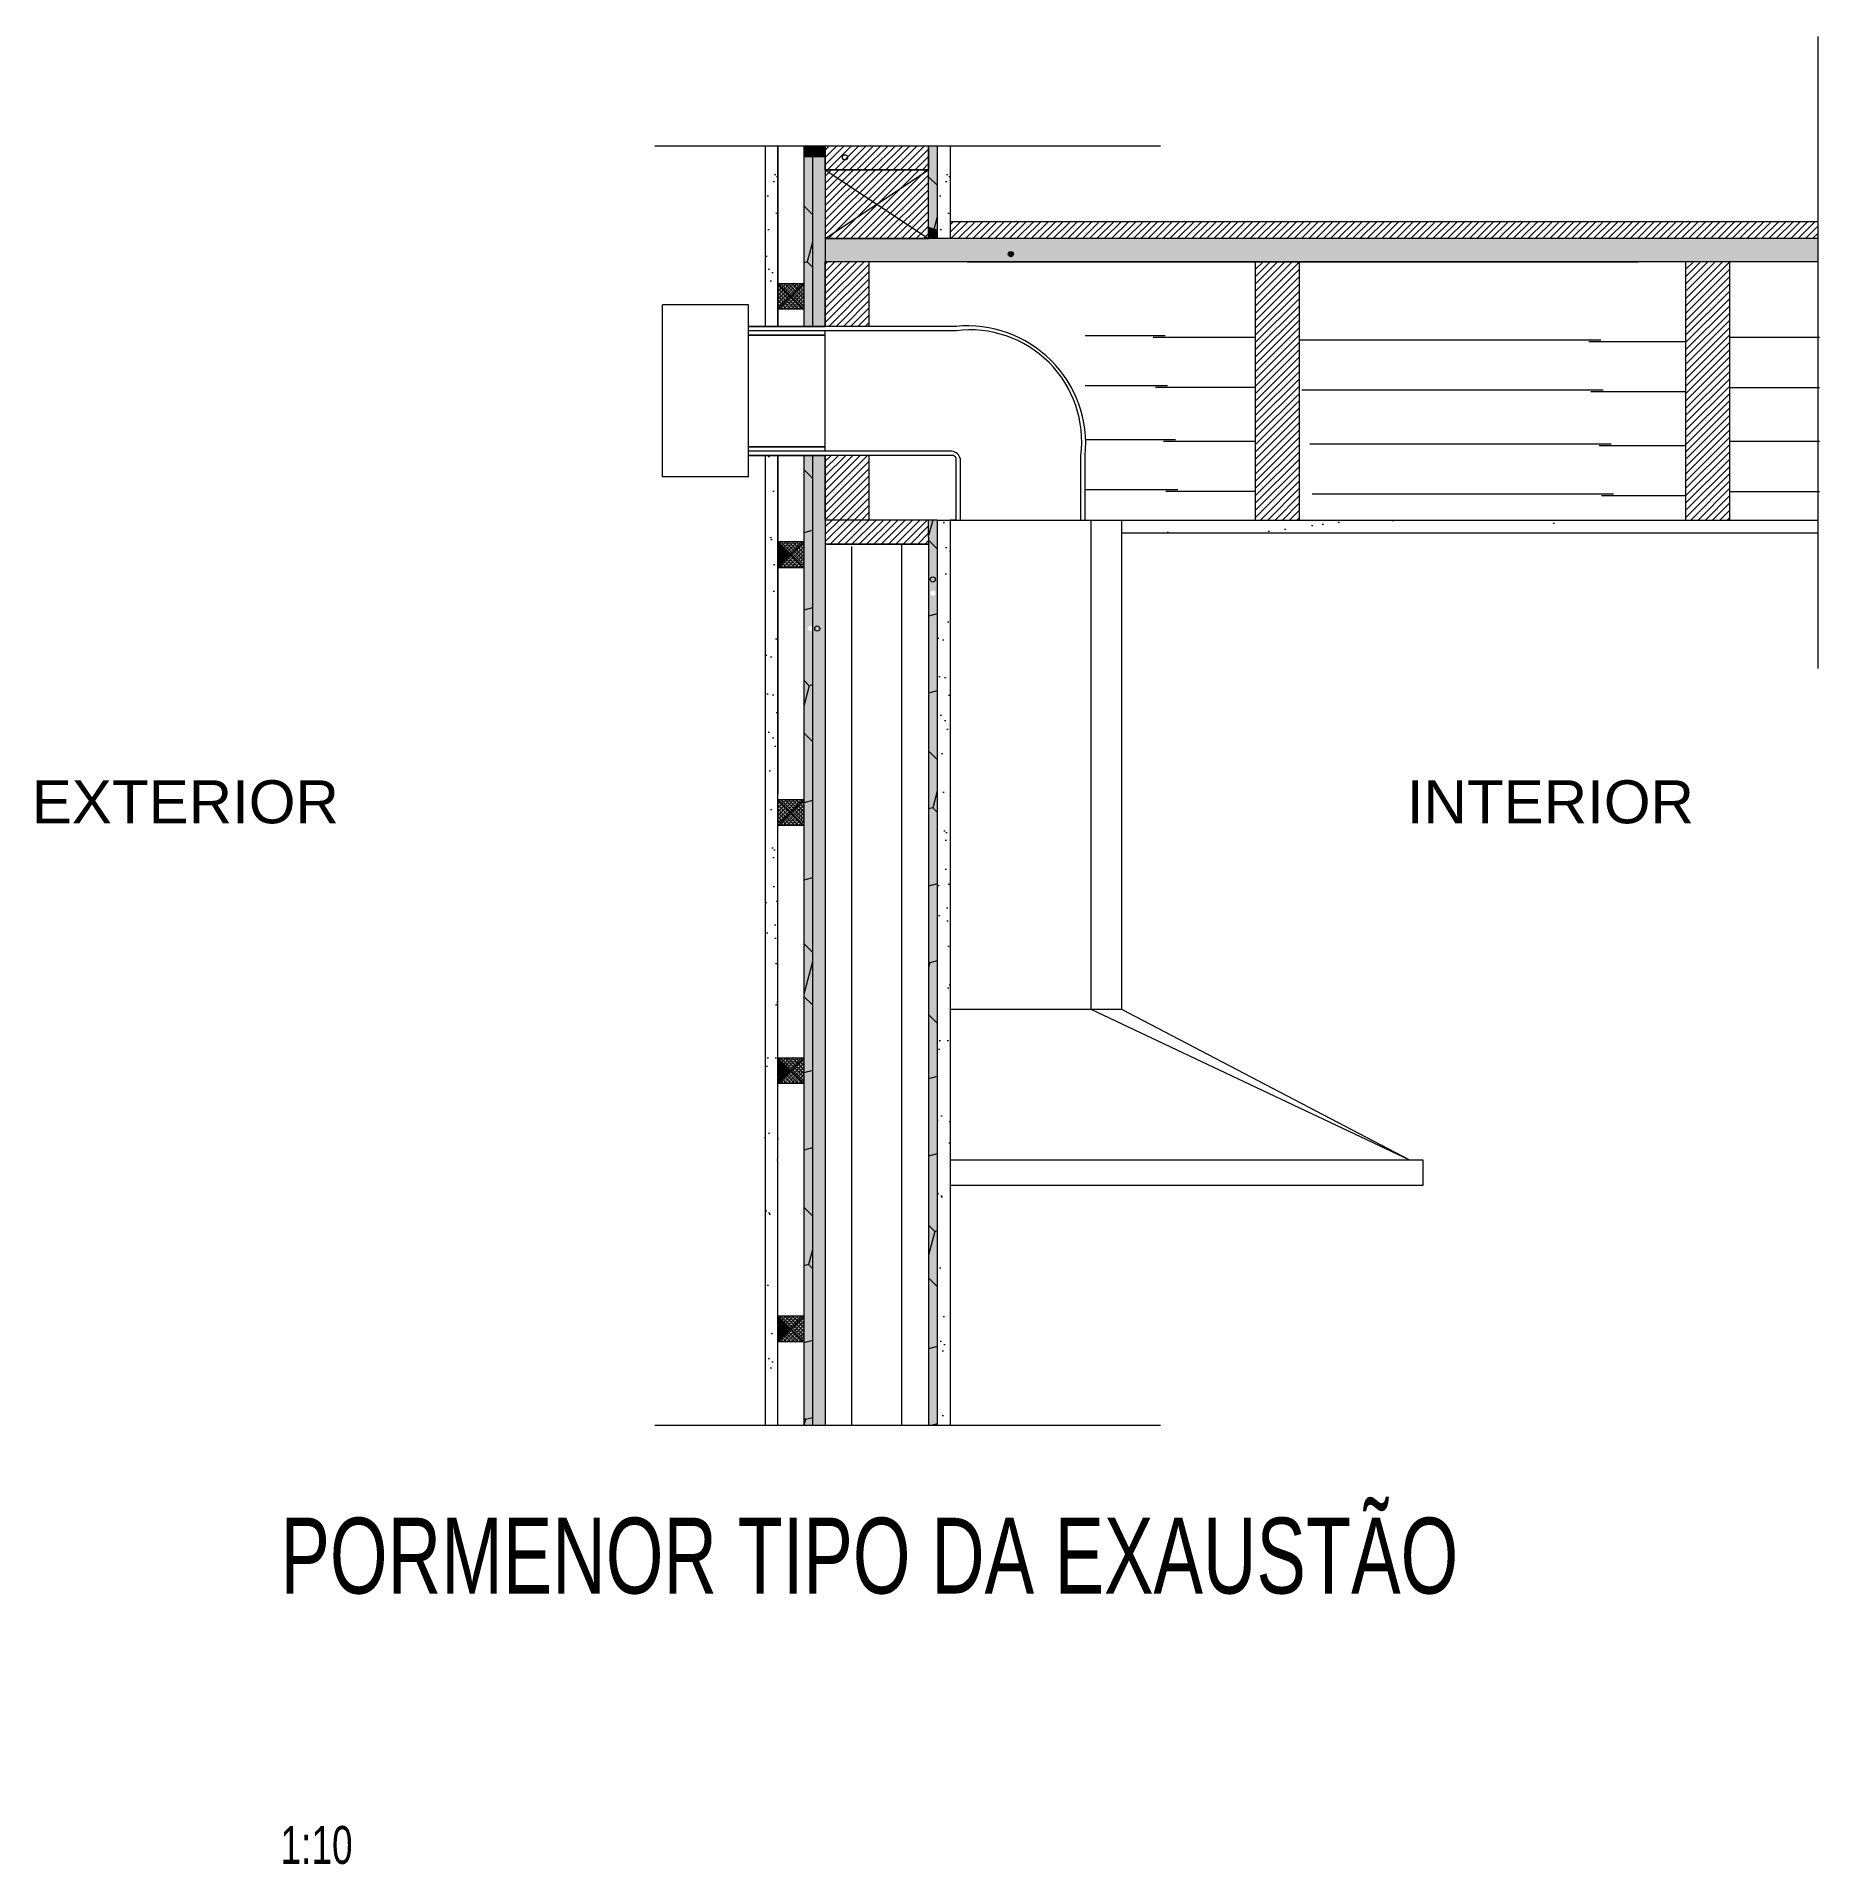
# Model space of a CAD drawing. Header units: metres. Extents: x -111189 to -108577, y -72951 to -72647.
# Drawn here: x -108578.902 to -108576.831, y -72951.186 to -72949.062 of the extents above; entities that cross this region are included whole.
import ezdxf

# ---------------------------------------------------------------- set-up
doc = ezdxf.new("R2010")
doc.units = ezdxf.units.M
doc.header["$MEASUREMENT"] = 0
doc.linetypes.add('Dashed', pattern=[0.423333, 0.211667, -0.211667])
doc.linetypes.add('Dot & Dashed', pattern=[0.670278, 0.3175, -0.176389, 0, -0.176389])
for name, color, linetype in [('Alçado - Muros 3_1_-EST-2', 7, 'Continuous'), ('Alçado - Muros 3_1__3houses_SIMBOLOGIA', 7, 'Continuous'), ('Alçado - Muros 3_1_AD_títulos', 7, 'Continuous'), ('Alçado - Muros 3_1_linha1', 7, 'Continuous'), ('Alçado - Muros 3_1_linha2', 7, 'Continuous'), ('Alçado - Muros 3_1_linha4', 7, 'Continuous'), ('Alçado - Muros 3_1_linha6', 7, 'Continuous'), ('Alçado - Muros 3_1_metal', 7, 'Continuous'), ('Alçado - Muros 3_1_osb', 7, 'Continuous'), ('Alçado - Muros 3_1_ripa', 7, 'Continuous'), ('Alçado - Muros 3_1_texto', 7, 'Continuous')]:
    doc.layers.add(name, color=color, linetype=linetype)
doc.styles.add('ESTILO_GERADO_11', font='arial.ttf', dxfattribs={"width": 0.7})
doc.styles.add('ESTILO_GERADO_5', font='arial.ttf')
pattern_1 = [(37.5, (-108577.87049, -72949.26838), (-0.0014637, 0.0447715), [0, -0.0353186, 0, -0.039501, 0, -0.03775834]), (7.5, (-108577.87049, -72949.26838), (0.0411224, 0.065575), [0, -0.01905344, 0, -0.0318332, 0, -0.01219885]), (327.5, (-108577.89907, -72949.26838), (0.0723599, 0.0001315), [0, -0.01161795, 0, -0.0418246, 0, -0.0546044]), (317.5, (-108577.89907, -72949.26838), (0.06985, 0.0203936), [0, -0.005809, 0, -0.0274184, 0, -0.0313685])]
pattern_2 = [(135, (-101778.33038, -69892.68175), (0.0612372465, 0.0612372465), [0.0500000024, -0.1000000048]), (135, (-101778.41403, -69892.65933), (0.0612372465, 0.0612372465), [0.0500000024, -0.1000000048]), (195, (-101778.36573, -69892.64639), (-0.0224143879, 0.0836516344), [0.0500000024, -0.1000000048]), (195, (-101778.42697, -69892.70763), (-0.0224143879, 0.0836516344), [0.0500000024, -0.1000000048]), (255, (-101778.33038, -69892.68175), (-0.0836516344, 0.0224143879), [0.0500000024, -0.1000000048]), (255, (-101778.391616, -69892.742985), (-0.0836516344, 0.0224143879), [0.0500000024, -0.1000000048])]
pattern_3 = [(45, (-106930.7338357, -73255.683283), (-0.004242640995, 0.004242640995), [])]
pattern_4 = [(37.5, (-108578.07049, -72949.28838), (-0.0014637, 0.0447715), [0, -0.0353186, 0, -0.039501, 0, -0.0377583]), (7.5, (-108578.07049, -72949.28838), (0.0411224, 0.065575), [0, -0.0190534, 0, -0.0318332, 0, -0.01219885]), (327.5, (-108578.09907, -72949.28838), (0.0723599, 0.0001315), [0, -0.01161795, 0, -0.0418246, 0, -0.0546044]), (317.5, (-108578.09907, -72949.28838), (0.06985, 0.0203936), [0, -0.005809, 0, -0.0274184, 0, -0.0313685])]

msp = doc.modelspace()

# ---------------------------------------------------------------- texts
at = {"layer": 'Alçado - Muros 3_1_AD_títulos', "color": 7, "linetype": 'Continuous', "lineweight": 18, "insert": (-108578.6187, -72950.7831), "char_height": 0.088072, "attachment_point": 1, "line_spacing_factor": 2.4401, "style": 'ESTILO_GERADO_11'}
msp.add_mtext('\\A1;{\\pql;\\fArial|b0|i0|c0|p0;\\W0.700000;PORMENOR TIPO DA EXAUSTÃO\\P\\pql;\\fArial|b0|i0|c0|p0;\\C2;\\H0.500000x;\\W0.700000;1:10}', dxfattribs=at)
at = {"layer": 'Alçado - Muros 3_1_texto', "color": 253, "linetype": 'Continuous', "lineweight": 18, "char_height": 0.05, "attachment_point": 2, "style": 'ESTILO_GERADO_5'}
for s, insert in [('\\A1;{\\pqc;\\fArial|b0|i0|c0|p0;\\W1.000000;EXTERIOR}', (-108578.7293, -72949.9261)), ('\\A1;{\\pqc;\\fArial|b0|i0|c0|p0;\\W1.000000;INTERIOR}', (-108577.1432, -72949.9261))]:
    msp.add_mtext(s, dxfattribs=dict(at, insert=insert))

# ---------------------------------------------------------------- hatches: boundary and pattern name
at = {"layer": 'Alçado - Muros 3_1_linha2', "linetype": 'Continuous', "lineweight": 18, "ltscale": 1000}
h = msp.add_hatch(dxfattribs=at)
h.set_pattern_fill('CORK_0001', style=0, pattern_type=2)
h.set_pattern_definition([(0, (-108803.9673726, -72945.0231505), (0, 0.00450000015), []), (135, (-108803.965123, -72945.0254), (0.0090000003, 0.0090000003), [0.0063639613, -0.0063639613]), (135, (-108803.963998, -72945.0254), (0.0090000003, 0.0090000003), [0.0063639613, -0.0063639613]), (135, (-108803.962873, -72945.0254), (0.0090000003, 0.0090000003), [0.0063639613, -0.0063639613])])
h.paths.add_polyline_path([(-108577.9857, -72949.2966), (-108577.9857, -72949.3236), (-108576.8321, -72949.3236), (-108576.8321, -72949.2966)])
h.paths.add_polyline_path([(-108577.7671, -72949.3146, -1.000012), (-108577.7731, -72949.3146, -0.080665), (-108577.7729, -72949.3137, -0.850713)], flags=0)
at = {"layer": 'Alçado - Muros 3_1_linha4', "linetype": 'Continuous', "lineweight": 18, "ltscale": 1000}
h = msp.add_hatch(dxfattribs=at)
h.set_pattern_fill('AR_SAND_0001_0001', color=254, style=0, pattern_type=2)
h.set_pattern_definition(pattern_4)
h.paths.add_polyline_path([(-108578.0556, -72949.3986), (-108578.0406, -72949.3986), (-108578.0406, -72949.1889), (-108578.0556, -72949.1889)])
h = msp.add_hatch(dxfattribs=at)
h.set_pattern_fill('HEXAGONAL_0001_0001', color=254, style=0, pattern_type=2)
h.set_pattern_definition(pattern_2)
h.paths.add_polyline_path([(-108578.0107, -72949.3986), (-108578.0007, -72949.3986), (-108578.0007, -72949.1889), (-108578.0107, -72949.1889)])
for points in [[(-108578.0007, -72949.3986), (-108577.9857, -72949.3986), (-108577.9857, -72949.1909), (-108578.0007, -72949.1909)], [(-108577.7671, -72949.3146, 1), (-108577.7731, -72949.3146, 1)], [(-108577.9857, -72949.5486), (-108578.0007, -72949.5486), (-108578.0007, -72950.6755), (-108577.9857, -72950.6755)]]:
    msp.add_hatch(color=254, dxfattribs=at).paths.add_polyline_path(points)
h = msp.add_hatch(dxfattribs=at)
h.set_pattern_fill('PLYWOOD_0001_0001', color=254, style=0, pattern_type=2)
h.set_pattern_definition([(45, (-106930.7338356, -73255.228283), (-0.004242640995, 0.004242640995), [])])
h.paths.add_polyline_path([(-108577.8657, -72949.1886), (-108577.9857, -72949.1886), (-108577.9857, -72949.2166), (-108577.8657, -72949.2166)])
h = msp.add_hatch(dxfattribs=at)
h.set_pattern_fill('HEXAGONAL_0001_0001', color=254, style=0, pattern_type=2)
h.set_pattern_definition([(135, (-106930.733836, -73255.015905), (0.0612372465, 0.0612372465), [0.050000002, -0.100000005]), (135, (-106930.81749, -73254.99349), (0.0612372465, 0.0612372465), [0.050000002, -0.100000005]), (195, (-106930.76919, -73254.98055), (-0.022414388, 0.0836516344), [0.050000002, -0.100000005]), (195, (-106930.83043, -73255.04179), (-0.022414388, 0.0836516344), [0.050000002, -0.100000005]), (255, (-106930.733836, -73255.015905), (-0.0836516344, 0.022414388), [0.050000002, -0.100000005]), (255, (-106930.79507, -73255.07714), (-0.0836516344, 0.022414388), [0.050000002, -0.100000005])])
h.paths.add_polyline_path([(-108577.8557, -72949.1885), (-108577.8657, -72949.1885), (-108577.8657, -72949.3086), (-108577.8557, -72949.3086)])
h = msp.add_hatch(dxfattribs=at)
h.set_pattern_fill('AR_SAND_0001_0001', color=254, style=0, pattern_type=2)
h.set_pattern_definition([(37.5, (-108577.87049, -72949.28838), (-0.001464, 0.044771), [0, -0.0353186, 0, -0.039501, 0, -0.0377583]), (7.5, (-108577.87049, -72949.28838), (0.041122, 0.065575), [0, -0.0190534, 0, -0.031833, 0, -0.012199]), (327.5, (-108577.89907, -72949.28838), (0.07236, 0.000131), [0, -0.011618, 0, -0.0418246, 0, -0.0546044]), (317.5, (-108577.89907, -72949.28838), (0.06985, 0.020394), [0, -0.005809, 0, -0.027418, 0, -0.0313685])])
h.paths.add_polyline_path([(-108577.8557, -72949.1887), (-108577.8557, -72949.2886), (-108577.8407, -72949.2886), (-108577.8407, -72949.1887)])
h = msp.add_hatch(dxfattribs=at)
h.set_pattern_fill('PLYWOOD_0001_0001', color=254, style=0, pattern_type=2)
h.set_pattern_definition([(45, (-106930.7338357, -73254.5288393), (-0.004242640995, 0.004242640995), [])])
h.paths.add_polyline_path([(-108577.9857, -72949.2966), (-108577.8657, -72949.2966), (-108577.8657, -72949.2166), (-108577.9857, -72949.2166)])
h = msp.add_hatch(dxfattribs=at)
h.set_pattern_fill('PLYWOOD_0001_0001', color=254, style=0, pattern_type=2)
h.set_pattern_definition([(45, (-106930.7528357, -73254.5288393), (-0.004242640995, 0.004242640995), [])])
h.paths.add_polyline_path([(-108577.8407, -72949.2766), (-108577.8407, -72949.2966), (-108576.8321, -72949.2966), (-108576.8321, -72949.2766)])
h = msp.add_hatch(dxfattribs=at)
h.set_pattern_fill('PLYWOOD_0001_0001', color=254, style=0, pattern_type=2)
h.set_pattern_definition(pattern_3)
h.paths.add_polyline_path([(-108577.9857, -72949.3986), (-108577.9347, -72949.3986), (-108577.9347, -72949.3236), (-108577.9857, -72949.3236)])
h = msp.add_hatch(dxfattribs=at)
h.set_pattern_fill('PLYWOOD_0001_0001', color=254, style=0, pattern_type=2)
h.set_pattern_definition([(45, (-106930.6521284, -73255.683283), (-0.004242640995, 0.004242640995), [])])
h.paths.add_polyline_path([(-108577.4857, -72949.3236), (-108577.4857, -72949.6236), (-108577.4347, -72949.6236), (-108577.4347, -72949.3236)])
h = msp.add_hatch(dxfattribs=at)
h.set_pattern_fill('PLYWOOD_0001_0001', color=254, style=0, pattern_type=2)
h.set_pattern_definition([(45, (-106930.1521284, -73255.683283), (-0.004242640995, 0.004242640995), [])])
h.paths.add_polyline_path([(-108576.9857, -72949.3236), (-108576.9857, -72949.6236), (-108576.9347, -72949.6236), (-108576.9347, -72949.3236)])
h = msp.add_hatch(dxfattribs=at)
h.set_pattern_fill('TRANS_0001_0001', color=254, style=0, pattern_type=2)
h.set_pattern_definition([(135, (-106930.7338356, -73254.6474744), (0.002245064104, 0.002245064104), []), (135, (-106930.734958, -73254.648597), (0.002245064104, 0.002245064104), [0.001587500052, -0.001587500052])])
h.paths.add_polyline_path([(-108578.0407, -72949.3486), (-108578.0407, -72949.3786), (-108578.0107, -72949.3786), (-108578.0107, -72949.3486)])
h = msp.add_hatch(dxfattribs=at)
h.set_pattern_fill('AR_SAND_0001_0001', color=254, style=0, pattern_type=2)
h.set_pattern_definition(pattern_4)
h.paths.add_polyline_path([(-108578.0406, -72949.5486), (-108578.0556, -72949.5486), (-108578.0557, -72950.6755), (-108578.0407, -72950.6755)])
h = msp.add_hatch(dxfattribs=at)
h.set_pattern_fill('HEXAGONAL_0001_0001', color=254, style=0, pattern_type=2)
h.set_pattern_definition(pattern_2)
h.paths.add_polyline_path([(-108578.0007, -72949.5486), (-108578.0107, -72949.5486), (-108578.0107, -72950.6755), (-108578.0007, -72950.6755)])
h = msp.add_hatch(dxfattribs=at)
h.set_pattern_fill('PLYWOOD_0001_0001', color=254, style=0, pattern_type=2)
h.set_pattern_definition(pattern_3)
h.paths.add_polyline_path([(-108577.9347, -72949.5486), (-108577.9857, -72949.5486), (-108577.9857, -72949.6236), (-108577.9347, -72949.6236)])
h = msp.add_hatch(dxfattribs=at)
h.set_pattern_fill('PLYWOOD_0001_0001', color=254, style=0, pattern_type=2)
h.set_pattern_definition(pattern_3)
h.paths.add_polyline_path([(-108577.8657, -72949.6236), (-108577.9857, -72949.6236), (-108577.9857, -72949.6516), (-108577.8657, -72949.6516)])
h = msp.add_hatch(dxfattribs=at)
h.set_pattern_fill('HEXAGONAL_0001_0001', color=254, style=0, pattern_type=2)
h.set_pattern_definition([(135, (-106930.733836, -73255.68328), (0.0612372465, 0.0612372465), [0.050000002, -0.100000005]), (135, (-106930.81749, -73255.66087), (0.0612372465, 0.0612372465), [0.050000002, -0.100000005]), (195, (-106930.76919, -73255.64793), (-0.022414388, 0.0836516344), [0.050000002, -0.100000005]), (195, (-106930.83043, -73255.709165), (-0.022414388, 0.0836516344), [0.050000002, -0.100000005]), (255, (-106930.733836, -73255.68328), (-0.0836516344, 0.022414388), [0.050000002, -0.100000005]), (255, (-106930.79507, -73255.74452), (-0.0836516344, 0.022414388), [0.050000002, -0.100000005])])
h.paths.add_polyline_path([(-108577.8657, -72949.6236), (-108577.8657, -72950.6754), (-108577.8557, -72950.6754), (-108577.8557, -72949.6236)])
h = msp.add_hatch(dxfattribs=at)
h.set_pattern_fill('AR_SAND_0001_0001', color=254, style=0, pattern_type=2)
h.set_pattern_definition(pattern_1)
h.paths.add_polyline_path([(-108577.8407, -72949.6236), (-108577.8557, -72949.6236), (-108577.8557, -72950.6755), (-108577.8407, -72950.6755)])
h = msp.add_hatch(dxfattribs=at)
h.set_pattern_fill('AR_SAND_0001_0001', color=254, style=0, pattern_type=2)
h.set_pattern_definition(pattern_1)
h.paths.add_polyline_path([(-108577.6766, -72949.6236), (-108577.6766, -72949.6386), (-108577.4602, -72949.6386), (-108577.4602, -72949.6236)])
h = msp.add_hatch(dxfattribs=at)
h.set_pattern_fill('AR_SAND_0001_0001', color=254, style=0, pattern_type=2)
h.set_pattern_definition(pattern_1)
h.paths.add_polyline_path([(-108577.4602, -72949.6236), (-108577.4602, -72949.6386), (-108577.0682, -72949.6386), (-108577.0682, -72949.6236)])
h = msp.add_hatch(dxfattribs=at)
h.set_pattern_fill('TRANS_0001_0001', color=254, style=0, pattern_type=2)
h.set_pattern_definition([(135, (-106930.7338355, -73254.9474744), (0.002245064104, 0.002245064104), []), (135, (-106930.734958, -73254.948597), (0.002245064104, 0.002245064104), [0.001587500052, -0.001587500052])])
h.paths.add_polyline_path([(-108578.0407, -72949.6486), (-108578.0407, -72949.6786), (-108578.0107, -72949.6786), (-108578.0107, -72949.6486)])
h = msp.add_hatch(dxfattribs=at)
h.set_pattern_fill('TRANS_0001_0001', color=254, style=0, pattern_type=2)
h.set_pattern_definition([(135, (-106930.7338356, -73254.9474745), (0.002245064104, 0.002245064104), []), (135, (-106930.734958, -73254.948597), (0.002245064104, 0.002245064104), [0.001587500052, -0.001587500052])])
h.paths.add_polyline_path([(-108578.0407, -72949.6486), (-108578.0407, -72949.6786), (-108578.0107, -72949.6786), (-108578.0107, -72949.6486)])
h = msp.add_hatch(dxfattribs=at)
h.set_pattern_fill('TRANS_0001_0001', color=254, style=0, pattern_type=2)
h.set_pattern_definition([(135, (-106930.7338356, -73255.2474745), (0.002245064104, 0.002245064104), []), (135, (-106930.734958, -73255.248597), (0.002245064104, 0.002245064104), [0.001587500052, -0.001587500052])])
h.paths.add_polyline_path([(-108578.0407, -72949.9486), (-108578.0407, -72949.9786), (-108578.0107, -72949.9786), (-108578.0107, -72949.9486)])
h = msp.add_hatch(dxfattribs=at)
h.set_pattern_fill('TRANS_0001_0001', color=254, style=0, pattern_type=2)
h.set_pattern_definition([(135, (-106930.7338355, -73255.5474745), (0.002245064104, 0.002245064104), []), (135, (-106930.734958, -73255.548597), (0.002245064104, 0.002245064104), [0.001587500052, -0.001587500052])])
h.paths.add_polyline_path([(-108578.0407, -72950.2486), (-108578.0407, -72950.2786), (-108578.0107, -72950.2786), (-108578.0107, -72950.2486)])
h = msp.add_hatch(dxfattribs=at)
h.set_pattern_fill('TRANS_0001_0001', color=254, style=0, pattern_type=2)
h.set_pattern_definition([(135, (-106930.7338356, -73255.5474745), (0.002245064104, 0.002245064104), []), (135, (-106930.734958, -73255.548597), (0.002245064104, 0.002245064104), [0.001587500052, -0.001587500052])])
h.paths.add_polyline_path([(-108578.0407, -72950.2486), (-108578.0407, -72950.2786), (-108578.0107, -72950.2786), (-108578.0107, -72950.2486)])
h = msp.add_hatch(dxfattribs=at)
h.set_pattern_fill('TRANS_0001_0001', color=254, style=0, pattern_type=2)
h.set_pattern_definition([(135, (-106930.7338356, -73255.8474745), (0.002245064104, 0.002245064104), []), (135, (-106930.734958, -73255.848597), (0.002245064104, 0.002245064104), [0.001587500052, -0.001587500052])])
h.paths.add_polyline_path([(-108578.0407, -72950.5486), (-108578.0407, -72950.5786), (-108578.0107, -72950.5786), (-108578.0107, -72950.5486)])
at = {"layer": 'Alçado - Muros 3_1_linha6', "linetype": 'Continuous', "lineweight": 18, "ltscale": 1000}
for points in [[(-108578.0107, -72949.189), (-108578.0107, -72949.2021), (-108578.0007, -72949.2021), (-108578.0007, -72949.189)], [(-108578.0007, -72949.2021), (-108578.0107, -72949.2021), (-108578.0107, -72949.2773), (-108578.0007, -72949.2773)], [(-108577.8657, -72949.1886), (-108577.8657, -72949.2827), (-108577.8557, -72949.286), (-108577.8557, -72949.1886)], [(-108578.0007, -72949.2773), (-108578.0107, -72949.2773), (-108578.0107, -72949.3984), (-108578.0007, -72949.3984)], [(-108577.8657, -72949.2966), (-108577.8557, -72949.2966), (-108577.8557, -72949.286), (-108577.8657, -72949.2827)], [(-108578.0107, -72949.3986), (-108578.0007, -72949.3986), (-108578.0107, -72949.3984)], [(-108578.0007, -72949.5486), (-108578.0107, -72949.5486), (-108578.0107, -72949.631), (-108578.0007, -72949.631)], [(-108578.0007, -72949.631), (-108578.0107, -72949.631), (-108578.0107, -72949.7087), (-108578.0007, -72949.7087)], [(-108578.0007, -72949.7087), (-108578.0107, -72949.7087), (-108578.0107, -72949.7497), (-108578.0062, -72949.7497, -0.738258), (-108578.0007, -72949.7481)], [(-108578.0007, -72949.7514, -0.738258), (-108578.0062, -72949.7497), (-108578.0107, -72949.7497), (-108578.0107, -72949.8009), (-108578.0007, -72949.8009)], [(-108578.0007, -72949.8009), (-108578.0107, -72949.8009), (-108578.0107, -72949.8536), (-108578.0007, -72949.8536)], [(-108578.0007, -72949.8536), (-108578.0107, -72949.8536), (-108578.0107, -72949.9031), (-108578.0007, -72949.9031)], [(-108578.0007, -72949.9031), (-108578.0107, -72949.9031), (-108578.0107, -72950.6755), (-108578.0007, -72950.6755)], [(-108577.8557, -72949.9031), (-108577.8657, -72949.9031), (-108577.8657, -72950.6755), (-108577.8557, -72950.6755)]]:
    msp.add_hatch(color=251, dxfattribs=at).paths.add_polyline_path(points)
h = msp.add_hatch(color=251, dxfattribs=at)
h.paths.add_polyline_path([(-108577.8557, -72949.6236), (-108577.8657, -72949.6236), (-108577.8657, -72949.9031), (-108577.8557, -72949.9031)])
h.paths.add_polyline_path([(-108577.8637, -72949.7087, -1), (-108577.8577, -72949.7087, -1)], flags=0)
at = {"layer": 'Alçado - Muros 3_1_osb', "linetype": 'Continuous', "lineweight": 18, "ltscale": 1000}
for points in [[(-108578.0007, -72949.1889), (-108578.0007, -72949.2021), (-108577.9857, -72949.2021), (-108577.9857, -72949.1889)], [(-108577.9857, -72949.2021), (-108578.0007, -72949.2021), (-108578.0007, -72949.2773), (-108577.9857, -72949.2773)], [(-108578.0007, -72949.3984), (-108577.9857, -72949.3984), (-108577.9857, -72949.2773), (-108578.0007, -72949.2773)], [(-108578.0007, -72949.3986), (-108577.9857, -72949.3986), (-108578.0007, -72949.3984)], [(-108577.9857, -72949.5486), (-108578.0007, -72949.5486), (-108578.0007, -72949.631), (-108577.9857, -72949.631)], [(-108577.9857, -72949.631), (-108578.0007, -72949.631), (-108578.0007, -72949.7087), (-108577.9857, -72949.7087)], [(-108577.9857, -72949.7087), (-108578.0007, -72949.7087), (-108578.0007, -72949.7481, -0.150577), (-108578.0002, -72949.7497, -0.150577), (-108578.0007, -72949.7514), (-108578.0007, -72949.8009), (-108577.9857, -72949.8009)], [(-108577.9857, -72949.8009), (-108578.0007, -72949.8009), (-108578.0007, -72949.8536), (-108577.9857, -72949.8536)], [(-108577.9857, -72949.8536), (-108578.0007, -72949.8536), (-108578.0007, -72949.9031), (-108577.9857, -72949.9031)], [(-108577.9857, -72949.9031), (-108578.0007, -72949.9031), (-108578.0007, -72950.6755), (-108577.9857, -72950.6755)]]:
    msp.add_hatch(color=43, dxfattribs=at).paths.add_polyline_path(points)
at = {"layer": 'Alçado - Muros 3_1_ripa', "linetype": 'Continuous', "lineweight": 18, "ltscale": 1000}
for points in [[(-108578.0257, -72949.3636), (-108578.0107, -72949.3486), (-108578.0407, -72949.3486)], [(-108578.0257, -72949.3636), (-108578.0407, -72949.3486), (-108578.0407, -72949.3786)], [(-108578.0107, -72949.3486), (-108578.0257, -72949.3636), (-108578.0107, -72949.3786)], [(-108578.0107, -72949.3786), (-108578.0257, -72949.3636), (-108578.0407, -72949.3786)], [(-108578.0107, -72949.6486), (-108578.0407, -72949.6486), (-108578.0269, -72949.6624, -0.316312), (-108578.0235, -72949.6614)], [(-108578.0407, -72949.6486), (-108578.0407, -72949.6643), (-108578.0275, -72949.6643, -0.170158), (-108578.0269, -72949.6624)], [(-108578.0107, -72949.6486), (-108578.0407, -72949.6486), (-108578.0257, -72949.6636)], [(-108578.0257, -72949.6636), (-108578.0407, -72949.6486), (-108578.0407, -72949.6786)], [(-108578.0107, -72949.6486), (-108578.0257, -72949.6636), (-108578.0107, -72949.6786)], [(-108578.0107, -72949.6486), (-108578.0235, -72949.6614, -0.32088), (-108578.0215, -72949.6643, -0.227987), (-108578.0226, -72949.6666), (-108578.0107, -72949.6786)], [(-108578.0407, -72949.6786), (-108578.0107, -72949.6786), (-108578.0257, -72949.6636)], [(-108578.0273, -72949.6653, -0.082383), (-108578.0275, -72949.6643), (-108578.0407, -72949.6643), (-108578.0407, -72949.6786)], [(-108578.0407, -72949.6786), (-108578.0107, -72949.6786), (-108578.0226, -72949.6666, -0.519397), (-108578.0273, -72949.6653)], [(-108578.0257, -72949.9636), (-108578.0107, -72949.9486), (-108578.0407, -72949.9486)], [(-108578.0257, -72949.9636), (-108578.0407, -72949.9486), (-108578.0407, -72949.9786)], [(-108578.0107, -72949.9486), (-108578.0257, -72949.9636), (-108578.0107, -72949.9786)], [(-108578.0107, -72949.9786), (-108578.0257, -72949.9636), (-108578.0407, -72949.9786)], [(-108578.0107, -72950.2486), (-108578.0407, -72950.2486), (-108578.0269, -72950.2624, -0.316312), (-108578.0235, -72950.2614)], [(-108578.0407, -72950.2486), (-108578.0407, -72950.2643), (-108578.0275, -72950.2643, -0.170158), (-108578.0269, -72950.2624)], [(-108578.0257, -72950.2636), (-108578.0107, -72950.2486), (-108578.0407, -72950.2486)], [(-108578.0257, -72950.2636), (-108578.0407, -72950.2486), (-108578.0407, -72950.2786)], [(-108578.0107, -72950.2786), (-108578.0257, -72950.2636), (-108578.0407, -72950.2786)], [(-108578.0273, -72950.2653, -0.082383), (-108578.0275, -72950.2643), (-108578.0407, -72950.2643), (-108578.0407, -72950.2786)], [(-108578.0407, -72950.2786), (-108578.0107, -72950.2786), (-108578.0226, -72950.2666, -0.519397), (-108578.0273, -72950.2653)], [(-108578.0107, -72950.2486), (-108578.0257, -72950.2636), (-108578.0107, -72950.2786)], [(-108578.0107, -72950.2486), (-108578.0235, -72950.2614, -0.32088), (-108578.0215, -72950.2643, -0.227987), (-108578.0226, -72950.2666), (-108578.0107, -72950.2786)], [(-108578.0107, -72950.5486), (-108578.0407, -72950.5486), (-108578.0269, -72950.5624, -0.316312), (-108578.0235, -72950.5615)], [(-108578.0407, -72950.5486), (-108578.0407, -72950.5643), (-108578.0275, -72950.5643, -0.170158), (-108578.0269, -72950.5624)], [(-108578.0273, -72950.5653, -0.082383), (-108578.0275, -72950.5643), (-108578.0407, -72950.5643), (-108578.0407, -72950.5786)], [(-108578.0407, -72950.5786), (-108578.0107, -72950.5786), (-108578.0226, -72950.5666, -0.519397), (-108578.0273, -72950.5653)], [(-108578.0107, -72950.5486), (-108578.0235, -72950.5615, -0.32088), (-108578.0215, -72950.5643, -0.227987), (-108578.0226, -72950.5666), (-108578.0107, -72950.5786)]]:
    msp.add_hatch(color=34, dxfattribs=at).paths.add_polyline_path(points)

# ---------------------------------------------------------------- linework, layer by layer
at = {"layer": 'Alçado - Muros 3_1_-EST-2', "color": 2, "linetype": 'Dot & Dashed', "lineweight": 18, "ltscale": 1000}
for p, q in [((-108577.5907, -72949.4095), (-108577.6837, -72949.4095)), ((-108577.4857, -72949.4114), (-108577.6048, -72949.4114)), ((-108577.0846, -72949.4146), (-108577.4346, -72949.4146)), ((-108576.9857, -72949.4165), (-108577.0987, -72949.4165)), ((-108576.8306, -72949.4116), (-108576.9347, -72949.4116)), ((-108577.5879, -72949.4677), (-108577.6837, -72949.4677)), ((-108577.4857, -72949.4696), (-108577.602, -72949.4696)), ((-108577.0819, -72949.4728), (-108577.4319, -72949.4728)), ((-108576.9857, -72949.4747), (-108577.096, -72949.4747)), ((-108576.8306, -72949.4698), (-108576.9347, -72949.4698)), ((-108577.5786, -72949.5304), (-108577.6837, -72949.5304)), ((-108577.4857, -72949.5323), (-108577.5927, -72949.5323)), ((-108577.0725, -72949.5355), (-108577.4225, -72949.5355)), ((-108576.9857, -72949.5374), (-108577.0866, -72949.5374)), ((-108576.8306, -72949.5325), (-108576.9347, -72949.5325)), ((-108577.5759, -72949.5886), (-108577.6837, -72949.5886)), ((-108577.4857, -72949.5905), (-108577.5899, -72949.5905)), ((-108577.0698, -72949.5937), (-108577.4198, -72949.5937)), ((-108576.9857, -72949.5956), (-108577.0839, -72949.5956)), ((-108576.8306, -72949.5907), (-108576.9348, -72949.5907)), ((-108577.8966, -72950.6755), (-108577.8966, -72949.6517)), ((-108577.9547, -72950.6755), (-108577.9547, -72949.6544))]:
    msp.add_line(p, q, dxfattribs=at)
at = {"layer": 'Alçado - Muros 3_1__3houses_SIMBOLOGIA', "color": 251, "linetype": 'Dashed', "lineweight": 18, "ltscale": 10}
for p, q in [((-108576.8321, -72949.7963), (-108576.8321, -72949.0618)), ((-108578.1837, -72949.1886), (-108577.5962, -72949.1886)), ((-108578.1837, -72950.6755), (-108577.5962, -72950.6755))]:
    msp.add_line(p, q, dxfattribs=at)
at = {"layer": 'Alçado - Muros 3_1_linha1', "color": 7, "linetype": 'Continuous', "lineweight": 18, "ltscale": 1000}
for centre in [(-108577.9628, -72949.2021), (-108577.7701, -72949.3146), (-108577.8607, -72949.6927), (-108577.995, -72949.7497)]:
    msp.add_circle(centre, 0.003, dxfattribs=at)
at = {"layer": 'Alçado - Muros 3_1_linha2', "color": 7, "linetype": 'Continuous', "lineweight": 18, "ltscale": 1000}
for p, q in [((-108578.0557, -72949.1886), (-108578.0557, -72949.3986)), ((-108578.0407, -72949.1886), (-108578.0407, -72949.3986)), ((-108578.0407, -72949.3986), (-108578.0407, -72949.1886)), ((-108578.0107, -72949.1886), (-108578.0107, -72949.3986)), ((-108578.0007, -72949.1886), (-108578.0007, -72949.3986)), ((-108577.9857, -72949.1886), (-108577.9857, -72949.3986)), ((-108577.8657, -72949.2966), (-108577.8657, -72949.1886)), ((-108577.8557, -72949.1886), (-108577.8557, -72949.2747)), ((-108577.8557, -72949.1886), (-108577.8557, -72949.2966)), ((-108577.8407, -72949.1886), (-108577.8407, -72949.2966)), ((-108577.9857, -72949.2166), (-108577.8657, -72949.2166)), ((-108577.9857, -72949.2966), (-108577.8657, -72949.2166)), ((-108577.9857, -72949.2166), (-108577.8657, -72949.2966)), ((-108577.8407, -72949.2766), (-108576.8321, -72949.2766)), ((-108576.8321, -72949.2966), (-108577.9857, -72949.2966)), ((-108577.9857, -72949.2966), (-108577.8657, -72949.2966)), ((-108577.8657, -72949.3236), (-108577.9857, -72949.3236)), ((-108577.9857, -72949.3986), (-108577.9857, -72949.3236)), ((-108576.8321, -72949.3236), (-108577.9857, -72949.3236)), ((-108577.9347, -72949.3986), (-108577.9347, -72949.3236)), ((-108577.8207, -72949.3236), (-108577.0412, -72949.3236)), ((-108577.4857, -72949.6236), (-108577.4857, -72949.3236)), ((-108577.4347, -72949.6236), (-108577.4347, -72949.3236)), ((-108576.9857, -72949.6236), (-108576.9857, -72949.3236)), ((-108576.9347, -72949.6236), (-108576.9347, -72949.3236)), ((-108578.0407, -72949.3486), (-108578.0107, -72949.3786)), ((-108578.0107, -72949.3486), (-108578.0407, -72949.3786)), ((-108578.0407, -72949.3486), (-108578.0107, -72949.3486)), ((-108578.1749, -72949.5736), (-108578.1749, -72949.3736)), ((-108578.0749, -72949.3736), (-108578.1749, -72949.3736)), ((-108578.0749, -72949.4086), (-108578.0749, -72949.3736)), ((-108577.8337, -72949.3986), (-108578.0749, -72949.3986)), ((-108578.0749, -72949.3986), (-108577.9857, -72949.3986)), ((-108577.8337, -72949.4036), (-108578.0749, -72949.4036)), ((-108577.9857, -72949.4086), (-108578.0749, -72949.4086)), ((-108578.0749, -72949.4086), (-108577.9857, -72949.4086)), ((-108577.9857, -72949.4086), (-108577.9857, -72949.4036)), ((-108577.9857, -72949.5386), (-108578.0749, -72949.5386)), ((-108578.0749, -72949.5736), (-108578.0749, -72949.5386)), ((-108578.0749, -72949.5386), (-108577.9857, -72949.5386)), ((-108577.8387, -72949.5436), (-108578.0749, -72949.5436)), ((-108577.9857, -72949.5436), (-108577.9857, -72949.5386)), ((-108577.8387, -72949.5486), (-108578.0749, -72949.5486)), ((-108578.0749, -72949.5486), (-108577.9857, -72949.5486)), ((-108578.0557, -72949.5486), (-108578.0557, -72950.6755)), ((-108578.0407, -72949.5486), (-108578.0407, -72949.9421)), ((-108578.0407, -72950.6755), (-108578.0407, -72949.5486)), ((-108578.0107, -72949.5486), (-108578.0107, -72950.6755)), ((-108578.0007, -72949.5486), (-108578.0007, -72950.6755)), ((-108577.9857, -72949.5486), (-108577.9857, -72950.6755)), ((-108577.9857, -72949.6236), (-108577.9857, -72949.5486)), ((-108577.9347, -72949.6236), (-108577.9347, -72949.5486)), ((-108577.8337, -72949.6236), (-108577.8337, -72949.5529)), ((-108577.8287, -72949.6236), (-108577.8287, -72949.5529)), ((-108577.6887, -72949.6236), (-108577.6887, -72949.5486)), ((-108577.6837, -72949.6236), (-108577.6837, -72949.5486)), ((-108578.0749, -72949.5736), (-108578.1749, -72949.5736)), ((-108577.8557, -72949.6236), (-108577.9857, -72949.6236)), ((-108577.8657, -72949.6436), (-108577.8657, -72949.6236)), ((-108577.8557, -72949.6236), (-108577.8557, -72949.9421)), ((-108577.8557, -72949.6236), (-108577.8337, -72949.6236)), ((-108577.8557, -72949.6236), (-108577.8557, -72950.6755)), ((-108577.8407, -72949.6236), (-108577.8407, -72949.9421)), ((-108577.8407, -72949.6236), (-108577.8407, -72950.6755)), ((-108577.8337, -72949.6236), (-108577.8407, -72949.6236)), ((-108577.8407, -72949.6236), (-108577.8407, -72950.3966)), ((-108577.8337, -72949.6236), (-108577.6837, -72949.6236)), ((-108577.6837, -72949.6236), (-108576.8321, -72949.6236)), ((-108577.6766, -72950.1926), (-108577.6766, -72949.6236)), ((-108577.641, -72950.1926), (-108577.641, -72949.6236)), ((-108578.0407, -72949.6486), (-108578.0107, -72949.6786)), ((-108578.0107, -72949.6486), (-108578.0407, -72949.6786)), ((-108578.0107, -72949.6486), (-108578.0407, -72949.6786)), ((-108577.8657, -72949.6516), (-108577.9857, -72949.6516)), ((-108577.8657, -72949.6436), (-108577.8657, -72950.6755)), ((-108577.641, -72949.6386), (-108576.8321, -72949.6386)), ((-108578.0407, -72949.6786), (-108578.0107, -72949.6786)), ((-108578.0407, -72949.9486), (-108578.0107, -72949.9786)), ((-108578.0107, -72949.9486), (-108578.0407, -72949.9786)), ((-108578.0407, -72949.9486), (-108578.0107, -72949.9486)), ((-108577.641, -72950.1926), (-108577.8407, -72950.1926)), ((-108577.3065, -72950.3676), (-108577.6766, -72950.1926)), ((-108577.3065, -72950.3676), (-108577.641, -72950.1926)), ((-108578.0407, -72950.2486), (-108578.0107, -72950.2786)), ((-108578.0107, -72950.2486), (-108578.0407, -72950.2786)), ((-108578.0407, -72950.2486), (-108578.0107, -72950.2786)), ((-108578.0107, -72950.2486), (-108578.0407, -72950.2786)), ((-108578.0407, -72950.2486), (-108578.0107, -72950.2486)), ((-108577.2911, -72950.3676), (-108577.8407, -72950.3676)), ((-108577.2911, -72950.3966), (-108577.2911, -72950.3676)), ((-108577.8407, -72950.3966), (-108577.2911, -72950.3966)), ((-108578.0407, -72950.5486), (-108578.0107, -72950.5786)), ((-108578.0107, -72950.5486), (-108578.0407, -72950.5786))]:
    msp.add_line(p, q, dxfattribs=at)
at = {"layer": 'Alçado - Muros 3_1_linha2', "color": 7, "linetype": 'Continuous', "lineweight": 18, "ltscale": 1000, "flags": 128}
for points in [[(-108577.8657, -72949.1886), (-108577.8657, -72949.2166), (-108577.9857, -72949.2166), (-108577.9857, -72949.1886)], [(-108578.0407, -72949.3486), (-108578.0107, -72949.3486), (-108578.0107, -72949.3786), (-108578.0407, -72949.3786)], [(-108578.0407, -72949.6486), (-108578.0107, -72949.6486), (-108578.0107, -72949.6786), (-108578.0407, -72949.6786)], [(-108578.0407, -72949.6486), (-108578.0107, -72949.6486), (-108578.0107, -72949.6786), (-108578.0407, -72949.6786)], [(-108578.0407, -72949.9486), (-108578.0107, -72949.9486), (-108578.0107, -72949.9786), (-108578.0407, -72949.9786)], [(-108578.0407, -72950.2486), (-108578.0107, -72950.2486), (-108578.0107, -72950.2786), (-108578.0407, -72950.2786)], [(-108578.0407, -72950.2486), (-108578.0107, -72950.2486), (-108578.0107, -72950.2786), (-108578.0407, -72950.2786)], [(-108578.0407, -72950.5486), (-108578.0107, -72950.5486), (-108578.0107, -72950.5786), (-108578.0407, -72950.5786)]]:
    msp.add_lwpolyline(points, close=True, dxfattribs=at)
at = {"layer": 'Alçado - Muros 3_1_linha2', "color": 7, "linetype": 'Continuous', "lineweight": 18, "ltscale": 1000}
for centre, radius, start, end in [((-108577.8204, -72949.5353), 0.1373, 354.4325, 95.5675), ((-108577.8176, -72949.5325), 0.1299, 352.8727, 97.1273), ((-108577.8401, -72949.5551), 0.0116, 11.2182, 83.0776), ((-108577.838, -72949.5529), 0.00434, 359.916, 98.8211)]:
    msp.add_arc(centre, radius, start, end, dxfattribs=at)
at = {"layer": 'Alçado - Muros 3_1_linha6', "color": 251, "linetype": 'Continuous', "lineweight": 18, "ltscale": 1000}
msp.add_line((-108577.9857, -72949.6516), (-108577.8657, -72949.6516), dxfattribs=at)
at = {"layer": 'Alçado - Muros 3_1_metal', "color": 253, "linetype": 'Continuous', "lineweight": 18, "ltscale": 1000}
for p, q in [((-108578.0749, -72949.5386), (-108578.0749, -72949.4086)), ((-108577.9857, -72949.5386), (-108577.9857, -72949.4086))]:
    msp.add_line(p, q, dxfattribs=at)
at = {"layer": 'Alçado - Muros 3_1_osb', "color": 43, "linetype": 'Continuous', "lineweight": 18, "ltscale": 1000}
msp.add_line((-108577.8657, -72949.1886), (-108577.7551, -72949.1886), dxfattribs=at)

msp.set_redraw_order([(e.dxf.handle, doc.entitydb.next_handle()) for e in msp.query("TEXT MTEXT ATTDEF DIMENSION ARC_DIMENSION")])  # texts and dimensions are drawn at this point

doc.saveas('drawing.dxf')
